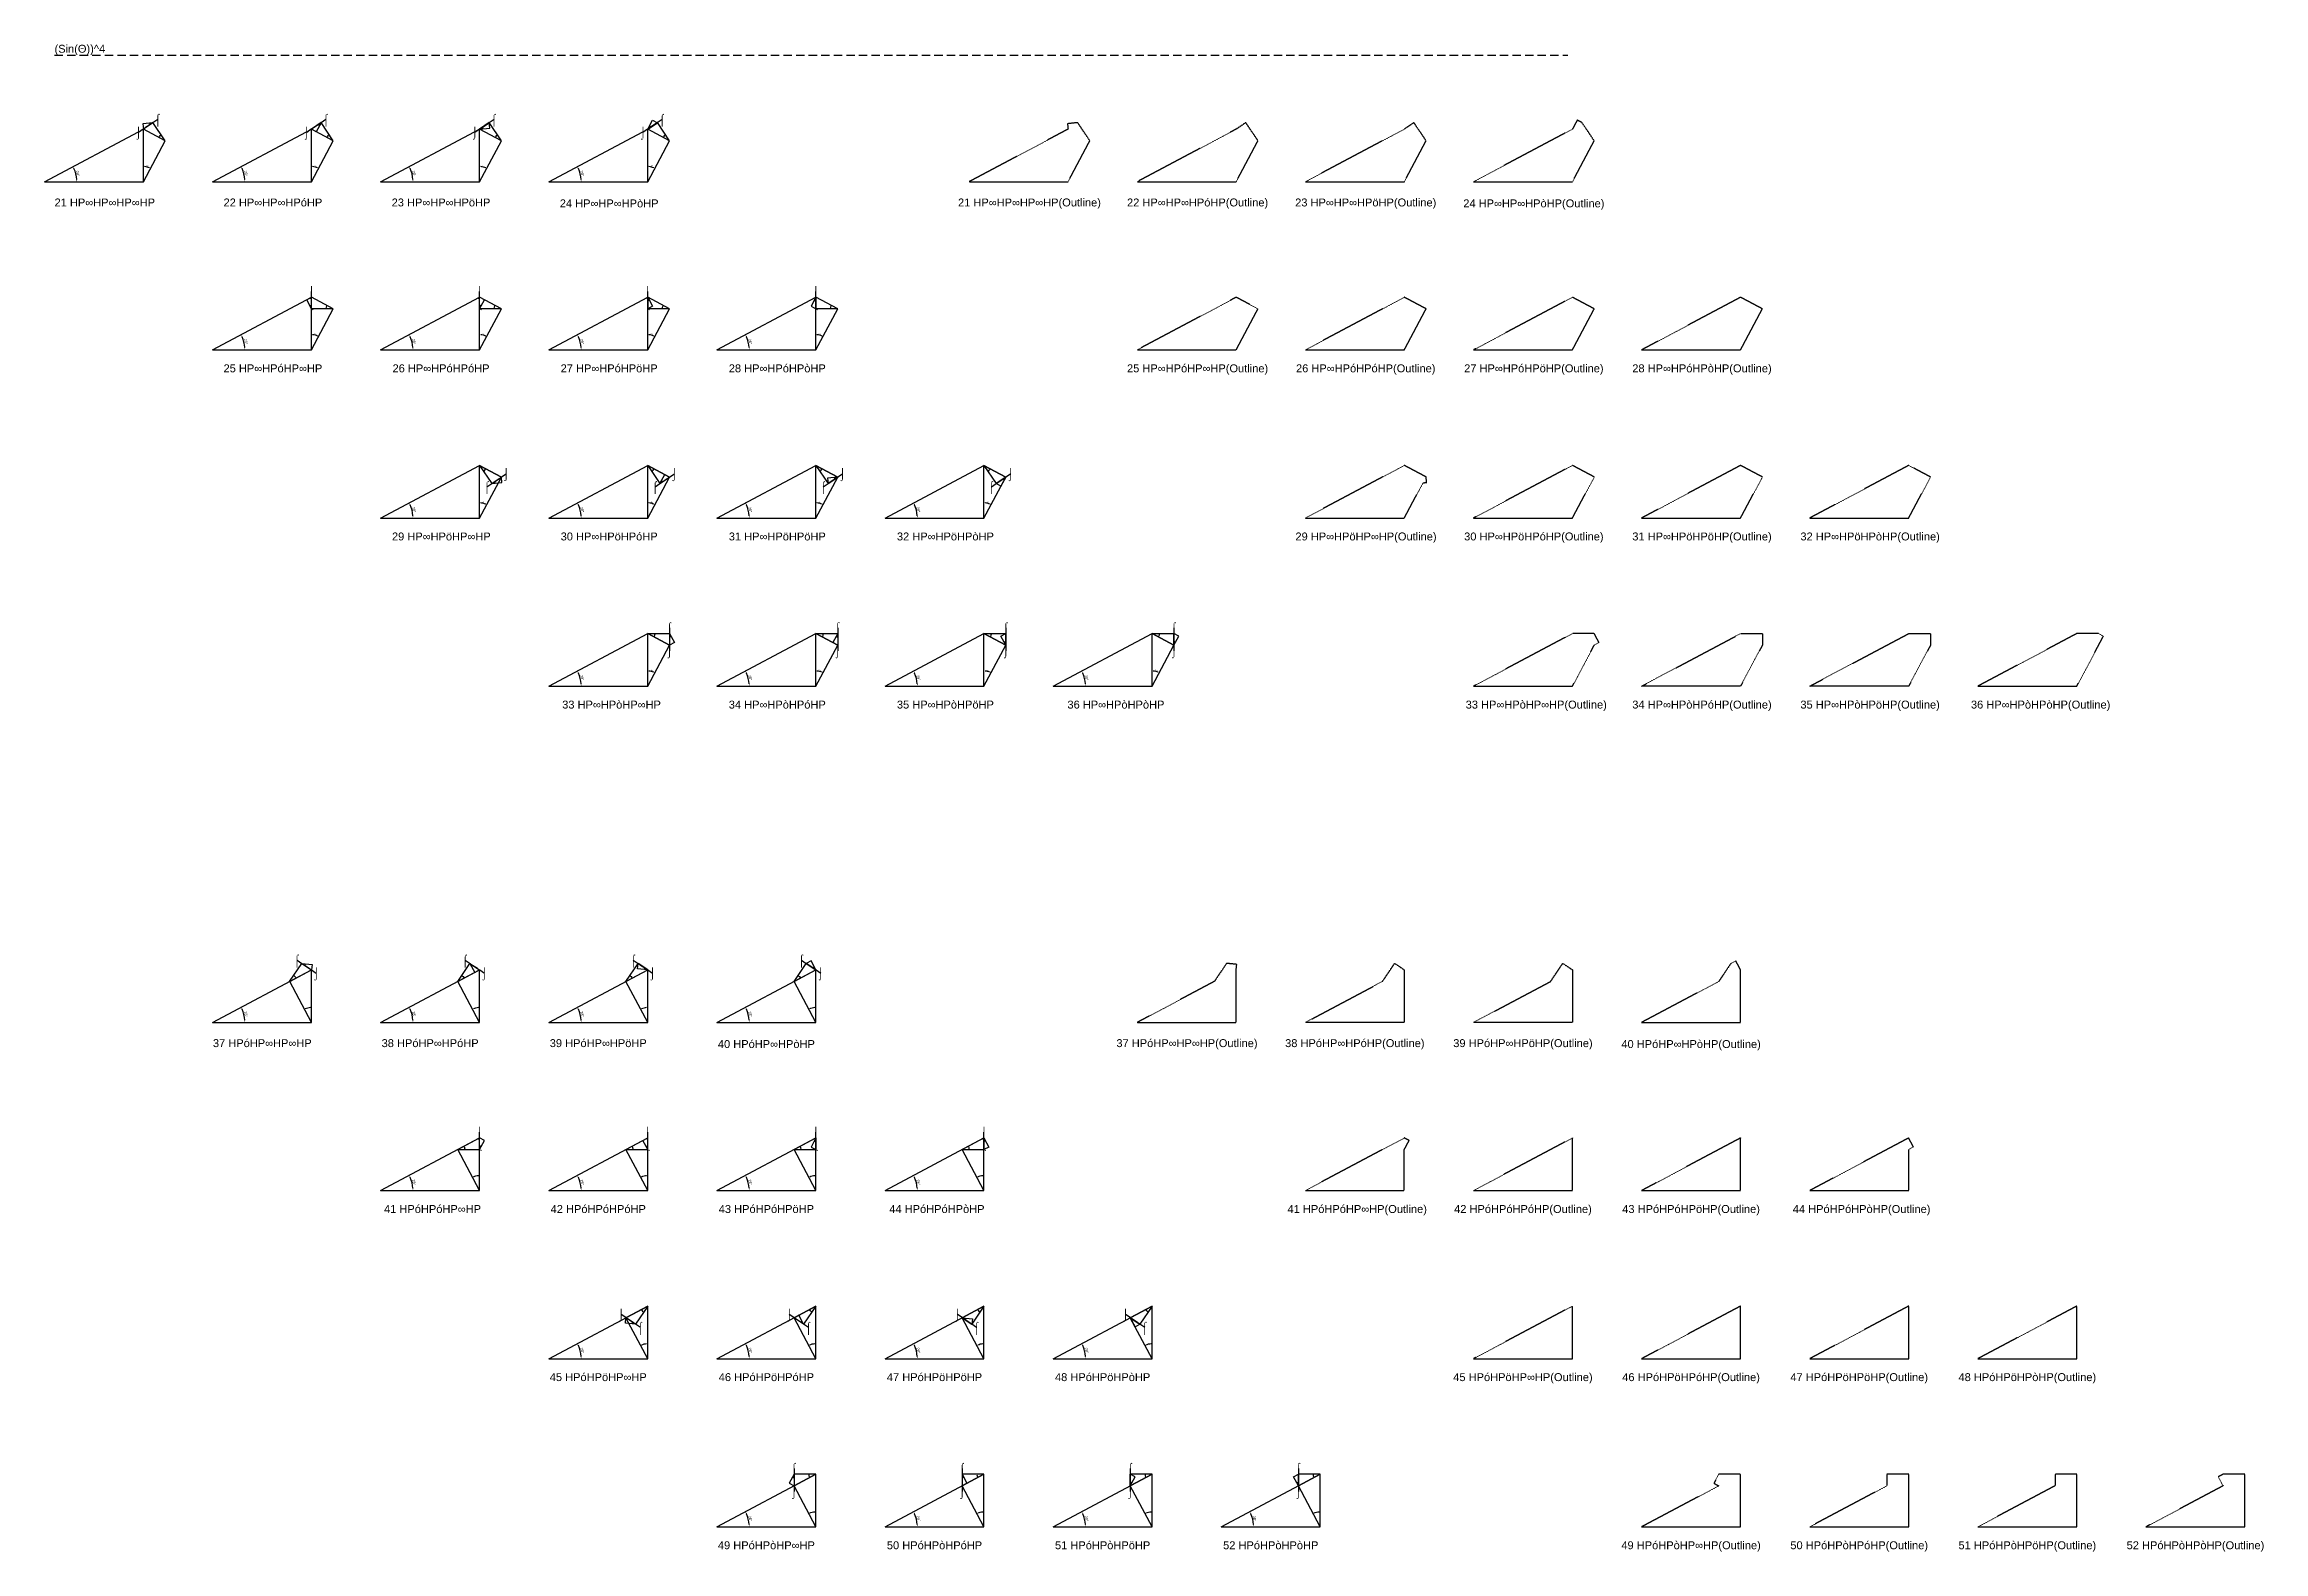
# Model space of a CAD drawing. Header units: millimetres. Extents: x 130683 to 598801, y -2841579 to 24518.
# Drawn here: x 130908 to 467273, y -420418 to -191980 of the extents above; entities that cross this region are included whole.
import ezdxf
from ezdxf.enums import TextEntityAlignment as Align

# ---------------------------------------------------------------- set-up
doc = ezdxf.new("R2010")
doc.units = ezdxf.units.MM
doc.header["$PDMODE"] = 35
doc.linetypes.add('DASHED', pattern=[19.05, 12.7, -6.35])
for name, color, linetype in [('BASE', 170, 'Continuous'), ('HYPOTENUSE', 20, 'Continuous'), ('PERPENDICULAR', 90, 'Continuous')]:
    doc.layers.add(name, color=color, linetype=linetype)
doc.styles.add('Arial', font='arial.ttf')
doc.dimstyles.new('ISO-25', dxfattribs={"dimtxt": 250, "dimasz": 100, "dimexe": 1.25, "dimexo": 0.625, "dimgap": 100, "dimtad": 1, "dimdec": 0, "dimtxsty": 'Arial', "dimcen": 2.5, "dimadec": 0, "dimazin": 0, "dimtfac": 1, "dimtdec": 0, "dimtmove": 0, "dimatfit": 3, "dimfxl": 1, "dimarcsym": 0})

msp = doc.modelspace()

# ---------------------------------------------------------------- texts
at = {"linetype": 'DASHED', "ltscale": 100, "style": 'Arial'}
msp.add_text('(Sin(Θ))^ 4', height=1200, dxfattribs=at).set_placement((132445, -193604), align=Align.BOTTOM_LEFT)
for s, p in [('⌡', (145179, -205319)), ('⌠', (148094, -203353)), ('⌡', (170662, -205319)), ('⌠', (173577, -203353)), ('⌡', (196145, -205319)), ('⌠', (199059, -203353)), ('⌡', (221628, -205319)), ('⌠', (224542, -203353)), ('22 HP∞HP∞HPóHP', (165544, -215939)), ('22 HP∞HP∞HPóHP(Outline)', (305699, -215939)), ('21 HP∞HP∞HP∞HP', (140061, -215939)), ('23 HP∞HP∞HPöHP', (191026, -215939)), ('24 HP∞HP∞HPòHP', (216509, -216074)), ('21 HP∞HP∞HP∞HP(Outline)', (280216, -215939)), ('23 HP∞HP∞HPöHP(Outline)', (331182, -215939)), ('24 HP∞HP∞HPòHP(Outline)', (356665, -216074)), ('⌡', (171391, -229432)), ('⌡', (196873, -229432)), ('⌡', (222356, -229432)), ('⌡', (247839, -229432)), ('⌠', (171391, -232947)), ('⌠', (196873, -232947)), ('⌠', (222356, -232947)), ('⌠', (247839, -232947)), ('25 HP∞HPóHP∞HP', (165544, -241078)), ('26 HP∞HPóHPóHP', (191026, -241078)), ('27 HP∞HPóHPöHP', (216509, -241078)), ('28 HP∞HPóHPòHP', (241992, -241078)), ('25 HP∞HPóHP∞HP(Outline)', (305699, -241078)), ('26 HP∞HPóHPóHP(Outline)', (331182, -241078)), ('27 HP∞HPóHPöHP(Outline)', (356665, -241078)), ('28 HP∞HPóHPòHP(Outline)', (382148, -241078)), ('⌠', (197993, -259026)), ('⌡', (200908, -257060)), ('⌠', (223476, -259026)), ('⌡', (226391, -257060)), ('⌠', (248959, -259026)), ('⌡', (251874, -257060)), ('⌠', (274442, -259026)), ('⌡', (277357, -257060)), ('29 HP∞HPöHP∞HP', (191070, -266560)), ('30 HP∞HPöHPóHP', (216509, -266560)), ('31 HP∞HPöHPöHP', (241992, -266560)), ('32 HP∞HPöHPòHP', (267475, -266560)), ('29 HP∞HPöHP∞HP(Outline)', (331225, -266560)), ('30 HP∞HPöHPóHP(Outline)', (356665, -266560)), ('31 HP∞HPöHPöHP(Outline)', (382148, -266560)), ('32 HP∞HPöHPòHP(Outline)', (407630, -266560)), ('⌠', (225662, -280397)), ('⌠', (251145, -280397)), ('⌠', (276628, -280397)), ('⌠', (302111, -280397)), ('⌡', (225662, -283913)), ('⌡', (251145, -283913)), ('⌡', (276628, -283913)), ('⌡', (302111, -283913)), ('33 HP∞HPòHP∞HP', (216874, -292043)), ('34 HP∞HPòHPóHP', (241992, -292043)), ('35 HP∞HPòHPöHP', (267475, -292043)), ('36 HP∞HPòHPòHP', (293322, -292043)), ('33 HP∞HPòHP∞HP(Outline)', (357029, -292043)), ('34 HP∞HPòHPóHP(Outline)', (382148, -292043)), ('35 HP∞HPòHPöHP(Outline)', (407630, -292043)), ('36 HP∞HPòHPòHP(Outline)', (433478, -292043)), ('⌠', (169205, -330767)), ('⌡', (172119, -332733)), ('⌠', (194687, -330767)), ('⌡', (197602, -332733)), ('⌠', (220170, -330767)), ('⌡', (223085, -332733)), ('⌠', (245653, -330767)), ('⌡', (248568, -332733)), ('37 HPóHP∞HP∞HP', (163934, -343353)), ('38 HPóHP∞HPóHP', (189373, -343353)), ('39 HPóHP∞HPöHP', (214856, -343353)), ('40 HPóHP∞HPòHP', (240339, -343489)), ('37 HPóHP∞HP∞HP(Outline)', (304089, -343353)), ('38 HPóHP∞HPóHP(Outline)', (329529, -343353)), ('39 HPóHP∞HPöHP(Outline)', (355012, -343353)), ('40 HPóHP∞HPòHP(Outline)', (380495, -343489)), ('⌡', (196873, -356846)), ('⌡', (222356, -356846)), ('⌡', (247839, -356846)), ('⌡', (273322, -356846)), ('⌠', (196873, -360361)), ('⌠', (222356, -360361)), ('⌠', (247839, -360361)), ('⌠', (273322, -360361)), ('41 HPóHPóHP∞HP', (189738, -368492)), ('42 HPóHPóHPóHP', (214856, -368492)), ('43 HPóHPóHPöHP', (240339, -368492)), ('44 HPóHPóHPòHP', (266186, -368492)), ('41 HPóHPóHP∞HP(Outline)', (329893, -368492)), ('42 HPóHPóHPóHP(Outline)', (355012, -368492)), ('43 HPóHPóHPöHP(Outline)', (380495, -368492)), ('44 HPóHPóHPòHP(Outline)', (406342, -368492)), ('⌡', (218321, -384474)), ('⌠', (221236, -386440)), ('⌡', (243804, -384474)), ('⌠', (246719, -386440)), ('⌡', (269287, -384474)), ('⌠', (272202, -386440)), ('⌡', (294770, -384474)), ('⌠', (297685, -386440)), ('45 HPóHPöHP∞HP', (214856, -393975)), ('46 HPóHPöHPóHP', (240339, -393975)), ('47 HPóHPöHPöHP', (265822, -393975)), ('48 HPóHPöHPòHP', (291305, -393975)), ('45 HPóHPöHP∞HP(Outline)', (355012, -393975)), ('46 HPóHPöHPóHP(Outline)', (380495, -393975)), ('47 HPóHPöHPöHP(Outline)', (405977, -393975)), ('48 HPóHPöHPòHP(Outline)', (431460, -393975)), ('⌠', (244533, -407811)), ('⌠', (270016, -407811)), ('⌠', (295499, -407811)), ('⌠', (320981, -407811)), ('⌡', (244533, -411327)), ('⌡', (270016, -411327)), ('⌡', (295499, -411327)), ('⌡', (320981, -411327)), ('49 HPóHPòHP∞HP', (240339, -419457)), ('50 HPóHPòHPóHP', (265822, -419457)), ('51 HPóHPòHPöHP', (291305, -419457)), ('52 HPóHPòHPòHP', (316787, -419457)), ('49 HPóHPòHP∞HP(Outline)', (380495, -419457)), ('50 HPóHPòHPóHP(Outline)', (405977, -419457)), ('51 HPóHPòHPöHP(Outline)', (431460, -419457)), ('52 HPóHPòHPòHP(Outline)', (456943, -419457))]:
    msp.add_text(s, height=1200, dxfattribs=at).set_placement(p, align=Align.MIDDLE_CENTER)

# ---------------------------------------------------------------- blocks, each defined once
blk = doc.blocks.new('*D2')
at = {"color": 0, "lineweight": -2, "ltscale": 100, "transparency": 16777216}
blk.add_arc((0, 0), 4906, 4.08845, 23.91155, dxfattribs=at)
at = {"color": 0, "ltscale": 100, "transparency": 16777216}
for points in [[(4432, 1963), (4537, 2014), (4332, 2303)], [(4952, 352), (4835, 348), (4906, 0)]]:
    blk.add_solid(points, dxfattribs=at)
at = {"layer": 'Defpoints', "color": 0, "ltscale": 100, "transparency": 16777216}
for p in [(15000, 7976), (0, 0), (0, 0), (4841, 796), (15000, 0)]:
    blk.add_point(p, dxfattribs=at)
at = {"color": 0, "ltscale": 100, "transparency": 16777216, "insert": (5055, 1260), "char_height": 400, "attachment_point": 5, "rotation": 284, "style": 'Arial'}
blk.add_mtext('28°', dxfattribs=at)
blk = doc.blocks.new('GTN')
at = {"layer": 'BASE'}
blk.add_line((0, 0), (15000, 0), dxfattribs=at)
at = {"layer": 'HYPOTENUSE'}
blk.add_line((0, 0), (15000, 7975.6), dxfattribs=at)
at = {"layer": 'PERPENDICULAR'}
blk.add_line((15000, 0), (15000, 7975.6), dxfattribs=at)
at = {"color": 4, "ltscale": 100}
dim = blk.add_angular_dim_2l(base=(4841, 795.6), line1=((0, 0), (15000, 0)), line2=((0, 0), (15000, 7975.6)), dimstyle='ISO-25', override={"dimtxt": 400, "dimasz": 350, "dimgap": 100}, dxfattribs=at)
dim.commit()
dim.dimension.update_dxf_attribs({"geometry": '*D2', "text_midpoint": (5055.4, 1260.5)})

# ---------------------------------------------------------------- linework, layer by layer
at = {"linetype": 'DASHED', "ltscale": 100}
msp.add_line((132445, -193604), (361791, -193604), dxfattribs=at)
at = {"linetype": 'DASHED', "ltscale": 70}
for p, q in [((148094, -203353), (145179, -205319)), ((173577, -203353), (170662, -205319)), ((199059, -203353), (196145, -205319)), ((224542, -203353), (221628, -205319)), ((171391, -232947), (171391, -229432)), ((196873, -232947), (196873, -229432)), ((222356, -232947), (222356, -229432)), ((247839, -232947), (247839, -229432)), ((197993, -259026), (200908, -257060)), ((223476, -259026), (226391, -257060)), ((248959, -259026), (251874, -257060)), ((274442, -259026), (277357, -257060)), ((225662, -280397), (225662, -283913)), ((251145, -280397), (251145, -283913)), ((276628, -280397), (276628, -283913)), ((302111, -280397), (302111, -283913)), ((169205, -330767), (172119, -332733)), ((194687, -330767), (197602, -332733)), ((220170, -330767), (223085, -332733)), ((245653, -330767), (248568, -332733)), ((196873, -360361), (196873, -356846)), ((222356, -360361), (222356, -356846)), ((247839, -360361), (247839, -356846)), ((273322, -360361), (273322, -356846)), ((221236, -386440), (218321, -384474)), ((246719, -386440), (243804, -384474)), ((272202, -386440), (269287, -384474)), ((297685, -386440), (294770, -384474)), ((244533, -407811), (244533, -411327)), ((270016, -407811), (270016, -411327)), ((295499, -407811), (295499, -411327)), ((320981, -407811), (320981, -411327))]:
    msp.add_line(p, q, dxfattribs=at)
at = {"linetype": 'DASHED'}
for points in [[(286063, -204828), (271063, -212803), (286063, -212803), (289369, -206585), (287521, -203845), (285977, -204007)], [(311546, -204828), (296546, -212803), (311546, -212803), (314852, -206585), (313003, -203845)], [(337029, -204828), (322029, -212803), (337029, -212803), (340335, -206585), (338486, -203845)], [(363240, -203457), (362512, -204828), (347512, -212803), (362512, -212803), (365818, -206585), (363969, -203845)], [(311546, -230310), (296546, -238286), (311546, -238286), (314852, -232068)], [(340335, -232068), (337029, -230310), (322029, -238286), (337029, -238286)], [(362512, -230310), (347512, -238286), (362512, -238286), (365818, -232068)], [(387995, -230310), (372995, -238286), (387995, -238286), (391301, -232068)], [(340335, -257551), (337029, -255793), (322029, -263769), (337029, -263769), (339868, -258430), (340421, -258372)], [(365818, -257551), (362512, -255793), (347512, -263769), (362512, -263769)], [(391301, -257551), (387995, -255793), (372995, -263769), (387995, -263769)], [(413477, -263769), (416783, -257551), (413477, -255793), (398477, -263769)], [(365818, -281276), (362512, -281276), (347512, -289252), (362512, -289252), (365818, -283034), (366546, -282647)], [(391301, -283034), (387995, -289252), (372995, -289252), (387995, -281276), (391301, -281276)], [(416783, -283034), (413477, -289252), (398477, -289252), (413477, -281276), (416783, -281276)], [(442266, -281276), (438960, -281276), (423960, -289252), (438960, -289252), (442995, -281664)], [(310089, -331259), (308240, -334000), (296546, -340217), (311546, -340217), (311546, -332242), (311632, -331421)], [(337029, -332242), (337029, -340217), (322029, -340217), (333723, -334000), (335572, -331259)], [(362512, -332242), (362512, -340217), (347512, -340217), (359206, -334000), (361054, -331259)], [(386537, -331259), (384689, -334000), (372995, -340217), (387995, -340217), (387995, -332242), (387266, -330871)], [(337029, -357725), (322029, -365700), (337029, -365700), (337029, -359482), (337758, -358112)], [(362512, -357725), (347512, -365700), (362512, -365700)], [(387995, -357725), (372995, -365700), (387995, -365700)], [(414206, -359095), (413477, -357725), (398477, -365700), (413477, -365700), (413477, -359482)], [(362512, -383207), (347512, -391183), (362512, -391183)], [(387995, -383207), (372995, -391183), (387995, -391183)], [(413477, -383207), (398477, -391183), (413477, -391183)], [(438960, -383207), (423960, -391183), (438960, -391183)], [(384689, -410448), (372995, -416666), (387995, -416666), (387995, -408690), (384689, -408690), (383960, -410061)], [(410171, -410448), (398477, -416666), (413477, -416666), (413477, -408690), (410171, -408690)], [(435654, -410448), (423960, -416666), (438960, -416666), (438960, -408690), (435654, -408690)], [(460408, -409078), (461137, -410448), (449443, -416666), (464443, -416666), (464443, -408690), (461137, -408690)]]:
    msp.add_lwpolyline(points, close=True, dxfattribs=at)

# ---------------------------------------------------------------- block references
for p in [(130908, -212803), (156391, -212803), (181873, -212803), (207356, -212803), (156391, -238286), (181873, -238286), (207356, -238286), (232839, -238286), (181873, -263769), (207356, -263769), (232839, -263769), (258322, -263769), (207356, -289252), (232839, -289252), (258322, -289252), (283805, -289252), (156391, -340217), (181873, -340217), (207356, -340217), (232839, -340217), (181873, -365700), (207356, -365700), (232839, -365700), (258322, -365700), (207356, -391183), (232839, -391183), (258322, -391183), (283805, -391183), (232839, -416666), (258322, -416666), (283805, -416666), (309287, -416666)]:
    msp.add_blockref('GTN', p, dxfattribs=at)
at = {"linetype": 'DASHED', "ltscale": 100}
for p, xscale, yscale, zscale, rotation in [((145908, -212803), 0.4694715627858909, 0.4694715627858909, 0.4694715627858909, 62), ((147365, -203845), 0.103473198247351, 0.103473198247351, 0.103473198247351, 185.9999999999999), ((149214, -206585), 0.220403548264628, 0.220403548264628, 0.220403548264628, 124), ((171391, -212803), 0.4694715627858909, 0.4694715627858909, 0.4694715627858909, 62), ((172848, -203845), -0.103473198247351, 0.103473198247351, 0.103473198247351, 61.99999999999994), ((174697, -206585), 0.220403548264628, 0.220403548264628, 0.220403548264628, 124), ((196873, -212803), 0.4694715627858909, 0.4694715627858909, 0.4694715627858909, 62), ((196873, -204828), 0.103473198247351, 0.103473198247351, 0.103473198247351, 5.999999999999903), ((200179, -206585), 0.220403548264628, 0.220403548264628, 0.220403548264628, 124), ((222356, -212803), 0.4694715627858909, 0.4694715627858909, 0.4694715627858909, 62), ((222356, -204828), -0.103473198247351, 0.103473198247351, 0.103473198247351, 242), ((225662, -206585), 0.220403548264628, 0.220403548264628, 0.220403548264628, 124), ((171391, -238286), 0.4694715627858909, 0.4694715627858909, 0.4694715627858909, 62), ((171391, -232068), -0.10347319824735, 0.10347319824735, 0.10347319824735, 298), ((196873, -238286), 0.4694715627858909, 0.4694715627858909, 0.4694715627858909, 62), ((196873, -232068), 0.10347319824735, 0.10347319824735, 0.10347319824735, 62), ((222356, -238286), 0.4694715627858909, 0.4694715627858909, 0.4694715627858909, 62), ((222356, -230310), -0.10347319824735, 0.10347319824735, 0.10347319824735, 118), ((247839, -238286), 0.4694715627858909, 0.4694715627858909, 0.4694715627858909, 62), ((247839, -230310), 0.10347319824735, 0.10347319824735, 0.10347319824735, 242), ((196873, -255793), 0.220403548264628, 0.220403548264628, 0.220403548264628, 304.0000000000001), ((222356, -255793), 0.220403548264628, 0.220403548264628, 0.220403548264628, 304.0000000000001), ((247839, -255793), 0.220403548264628, 0.220403548264628, 0.220403548264628, 304.0000000000001), ((273322, -255793), 0.220403548264628, 0.220403548264628, 0.220403548264628, 304.0000000000001), ((196873, -263769), 0.4694715627858909, 0.4694715627858909, 0.4694715627858909, 62), ((198722, -258534), 0.103473198247351, 0.103473198247351, 0.103473198247351, 5.999999999999903), ((222356, -263769), 0.4694715627858909, 0.4694715627858909, 0.4694715627858909, 62), ((224205, -258534), -0.103473198247351, 0.103473198247351, 0.103473198247351, 242), ((247839, -263769), 0.4694715627858909, 0.4694715627858909, 0.4694715627858909, 62), ((251145, -257551), 0.103473198247351, 0.103473198247351, 0.103473198247351, 185.9999999999999), ((273322, -263769), 0.4694715627858909, 0.4694715627858909, 0.4694715627858909, 62), ((276628, -257551), -0.103473198247351, 0.103473198247351, 0.103473198247351, 61.99999999999994), ((222356, -289252), 0.4694715627858909, 0.4694715627858909, 0.4694715627858909, 62), ((222356, -281276), -0.220403548264628, 0.220403548264628, 0.220403548264628, 180), ((225662, -281276), -0.10347319824735, 0.10347319824735, 0.10347319824735, 118), ((247839, -289252), 0.4694715627858909, 0.4694715627858909, 0.4694715627858909, 62), ((247839, -281276), -0.220403548264628, 0.220403548264628, 0.220403548264628, 180), ((251145, -281276), 0.10347319824735, 0.10347319824735, 0.10347319824735, 242), ((273322, -289252), 0.4694715627858909, 0.4694715627858909, 0.4694715627858909, 62), ((273322, -281276), -0.220403548264628, 0.220403548264628, 0.220403548264628, 180), ((276628, -283034), -0.10347319824735, 0.10347319824735, 0.10347319824735, 298), ((298805, -289252), 0.4694715627858909, 0.4694715627858909, 0.4694715627858909, 62), ((298805, -281276), -0.220403548264628, 0.220403548264628, 0.220403548264628, 180), ((302111, -283034), 0.10347319824735, 0.10347319824735, 0.10347319824735, 62), ((168084, -334000), -0.220403548264628, 0.220403548264628, 0.220403548264628, 235.9999999999998), ((171391, -340217), -0.4694715627858909, 0.4694715627858909, 0.4694715627858909, 298), ((169933, -331259), -0.10347319824735, 0.10347319824735, 0.10347319824735, 173.9999999999987), ((193567, -334000), -0.220403548264628, 0.220403548264628, 0.220403548264628, 235.9999999999998), ((196873, -340217), -0.4694715627858909, 0.4694715627858909, 0.4694715627858909, 298), ((195416, -331259), 0.10347319824735, 0.10347319824735, 0.10347319824735, 297.9999999999987), ((219050, -334000), -0.220403548264628, 0.220403548264628, 0.220403548264628, 235.9999999999998), ((222356, -340217), -0.4694715627858909, 0.4694715627858909, 0.4694715627858909, 298), ((222356, -332242), -0.10347319824735, 0.10347319824735, 0.10347319824735, 353.9999999999989), ((244533, -334000), -0.220403548264628, 0.220403548264628, 0.220403548264628, 235.9999999999998), ((247839, -340217), -0.4694715627858909, 0.4694715627858909, 0.4694715627858909, 298), ((247839, -332242), 0.10347319824735, 0.10347319824735, 0.10347319824735, 117.9999999999987), ((196873, -365700), -0.4694715627858909, 0.4694715627858909, 0.4694715627858909, 298), ((196873, -359482), 0.10347319824735, 0.10347319824735, 0.10347319824735, 62), ((222356, -365700), -0.4694715627858909, 0.4694715627858909, 0.4694715627858909, 298), ((222356, -359482), -0.10347319824735, 0.10347319824735, 0.10347319824735, 298), ((247839, -365700), -0.4694715627858909, 0.4694715627858909, 0.4694715627858909, 298), ((247839, -357725), 0.10347319824735, 0.10347319824735, 0.10347319824735, 242), ((273322, -365700), -0.4694715627858909, 0.4694715627858909, 0.4694715627858909, 298), ((273322, -357725), -0.10347319824735, 0.10347319824735, 0.10347319824735, 118), ((222356, -383207), -0.220403548264628, 0.220403548264628, 0.220403548264628, 55.99999999999988), ((222356, -391183), -0.4694715627858909, 0.4694715627858909, 0.4694715627858909, 298), ((247839, -383207), -0.220403548264628, 0.220403548264628, 0.220403548264628, 55.99999999999988), ((247839, -391183), -0.4694715627858909, 0.4694715627858909, 0.4694715627858909, 298), ((273322, -383207), -0.220403548264628, 0.220403548264628, 0.220403548264628, 55.99999999999988), ((273322, -391183), -0.4694715627858909, 0.4694715627858909, 0.4694715627858909, 298), ((298805, -383207), -0.220403548264628, 0.220403548264628, 0.220403548264628, 55.99999999999988), ((298805, -391183), -0.4694715627858909, 0.4694715627858909, 0.4694715627858909, 298), ((220507, -385948), -0.10347319824735, 0.10347319824735, 0.10347319824735, 353.9999999999989), ((245990, -385948), 0.10347319824735, 0.10347319824735, 0.10347319824735, 117.9999999999987), ((270016, -384965), -0.103473198247352, 0.103473198247352, 0.103473198247352, 173.9999999999994), ((295499, -384965), 0.103473198247352, 0.103473198247352, 0.103473198247352, 297.9999999999993), ((244533, -408690), 0.10347319824735, 0.10347319824735, 0.10347319824735, 242), ((247839, -416666), -0.4694715627858909, 0.4694715627858909, 0.4694715627858909, 298), ((247839, -408690), 0.220403548264628, 0.220403548264628, 0.220403548264628, 180), ((270016, -408690), -0.10347319824735, 0.10347319824735, 0.10347319824735, 118), ((273322, -416666), -0.4694715627858909, 0.4694715627858909, 0.4694715627858909, 298), ((273322, -408690), 0.220403548264628, 0.220403548264628, 0.220403548264628, 180), ((295499, -410448), 0.10347319824735, 0.10347319824735, 0.10347319824735, 62), ((298805, -416666), -0.4694715627858909, 0.4694715627858909, 0.4694715627858909, 298), ((298805, -408690), 0.220403548264628, 0.220403548264628, 0.220403548264628, 180), ((320981, -410448), -0.10347319824735, 0.10347319824735, 0.10347319824735, 298), ((324287, -416666), -0.4694715627858909, 0.4694715627858909, 0.4694715627858909, 298), ((324287, -408690), 0.220403548264628, 0.220403548264628, 0.220403548264628, 180)]:
    msp.add_blockref('GTN', p, dxfattribs=dict(at, xscale=xscale, yscale=yscale, zscale=zscale, rotation=rotation))
at = {"linetype": 'DASHED', "ltscale": 100, "yscale": 0.220403548264628, "zscale": 0.220403548264628}
for p, xscale in [((174697, -232068), -0.220403548264628), ((200179, -232068), -0.220403548264628), ((225662, -232068), -0.220403548264628), ((251145, -232068), -0.220403548264628), ((193567, -359482), 0.220403548264628), ((219050, -359482), 0.220403548264628), ((244533, -359482), 0.220403548264628), ((270016, -359482), 0.220403548264628)]:
    msp.add_blockref('GTN', p, dxfattribs=dict(at, xscale=xscale))

msp.set_redraw_order([(e.dxf.handle, doc.entitydb.next_handle()) for e in msp.query("TEXT MTEXT ATTDEF DIMENSION ARC_DIMENSION")])  # texts and dimensions are drawn at this point

doc.saveas('drawing.dxf')
